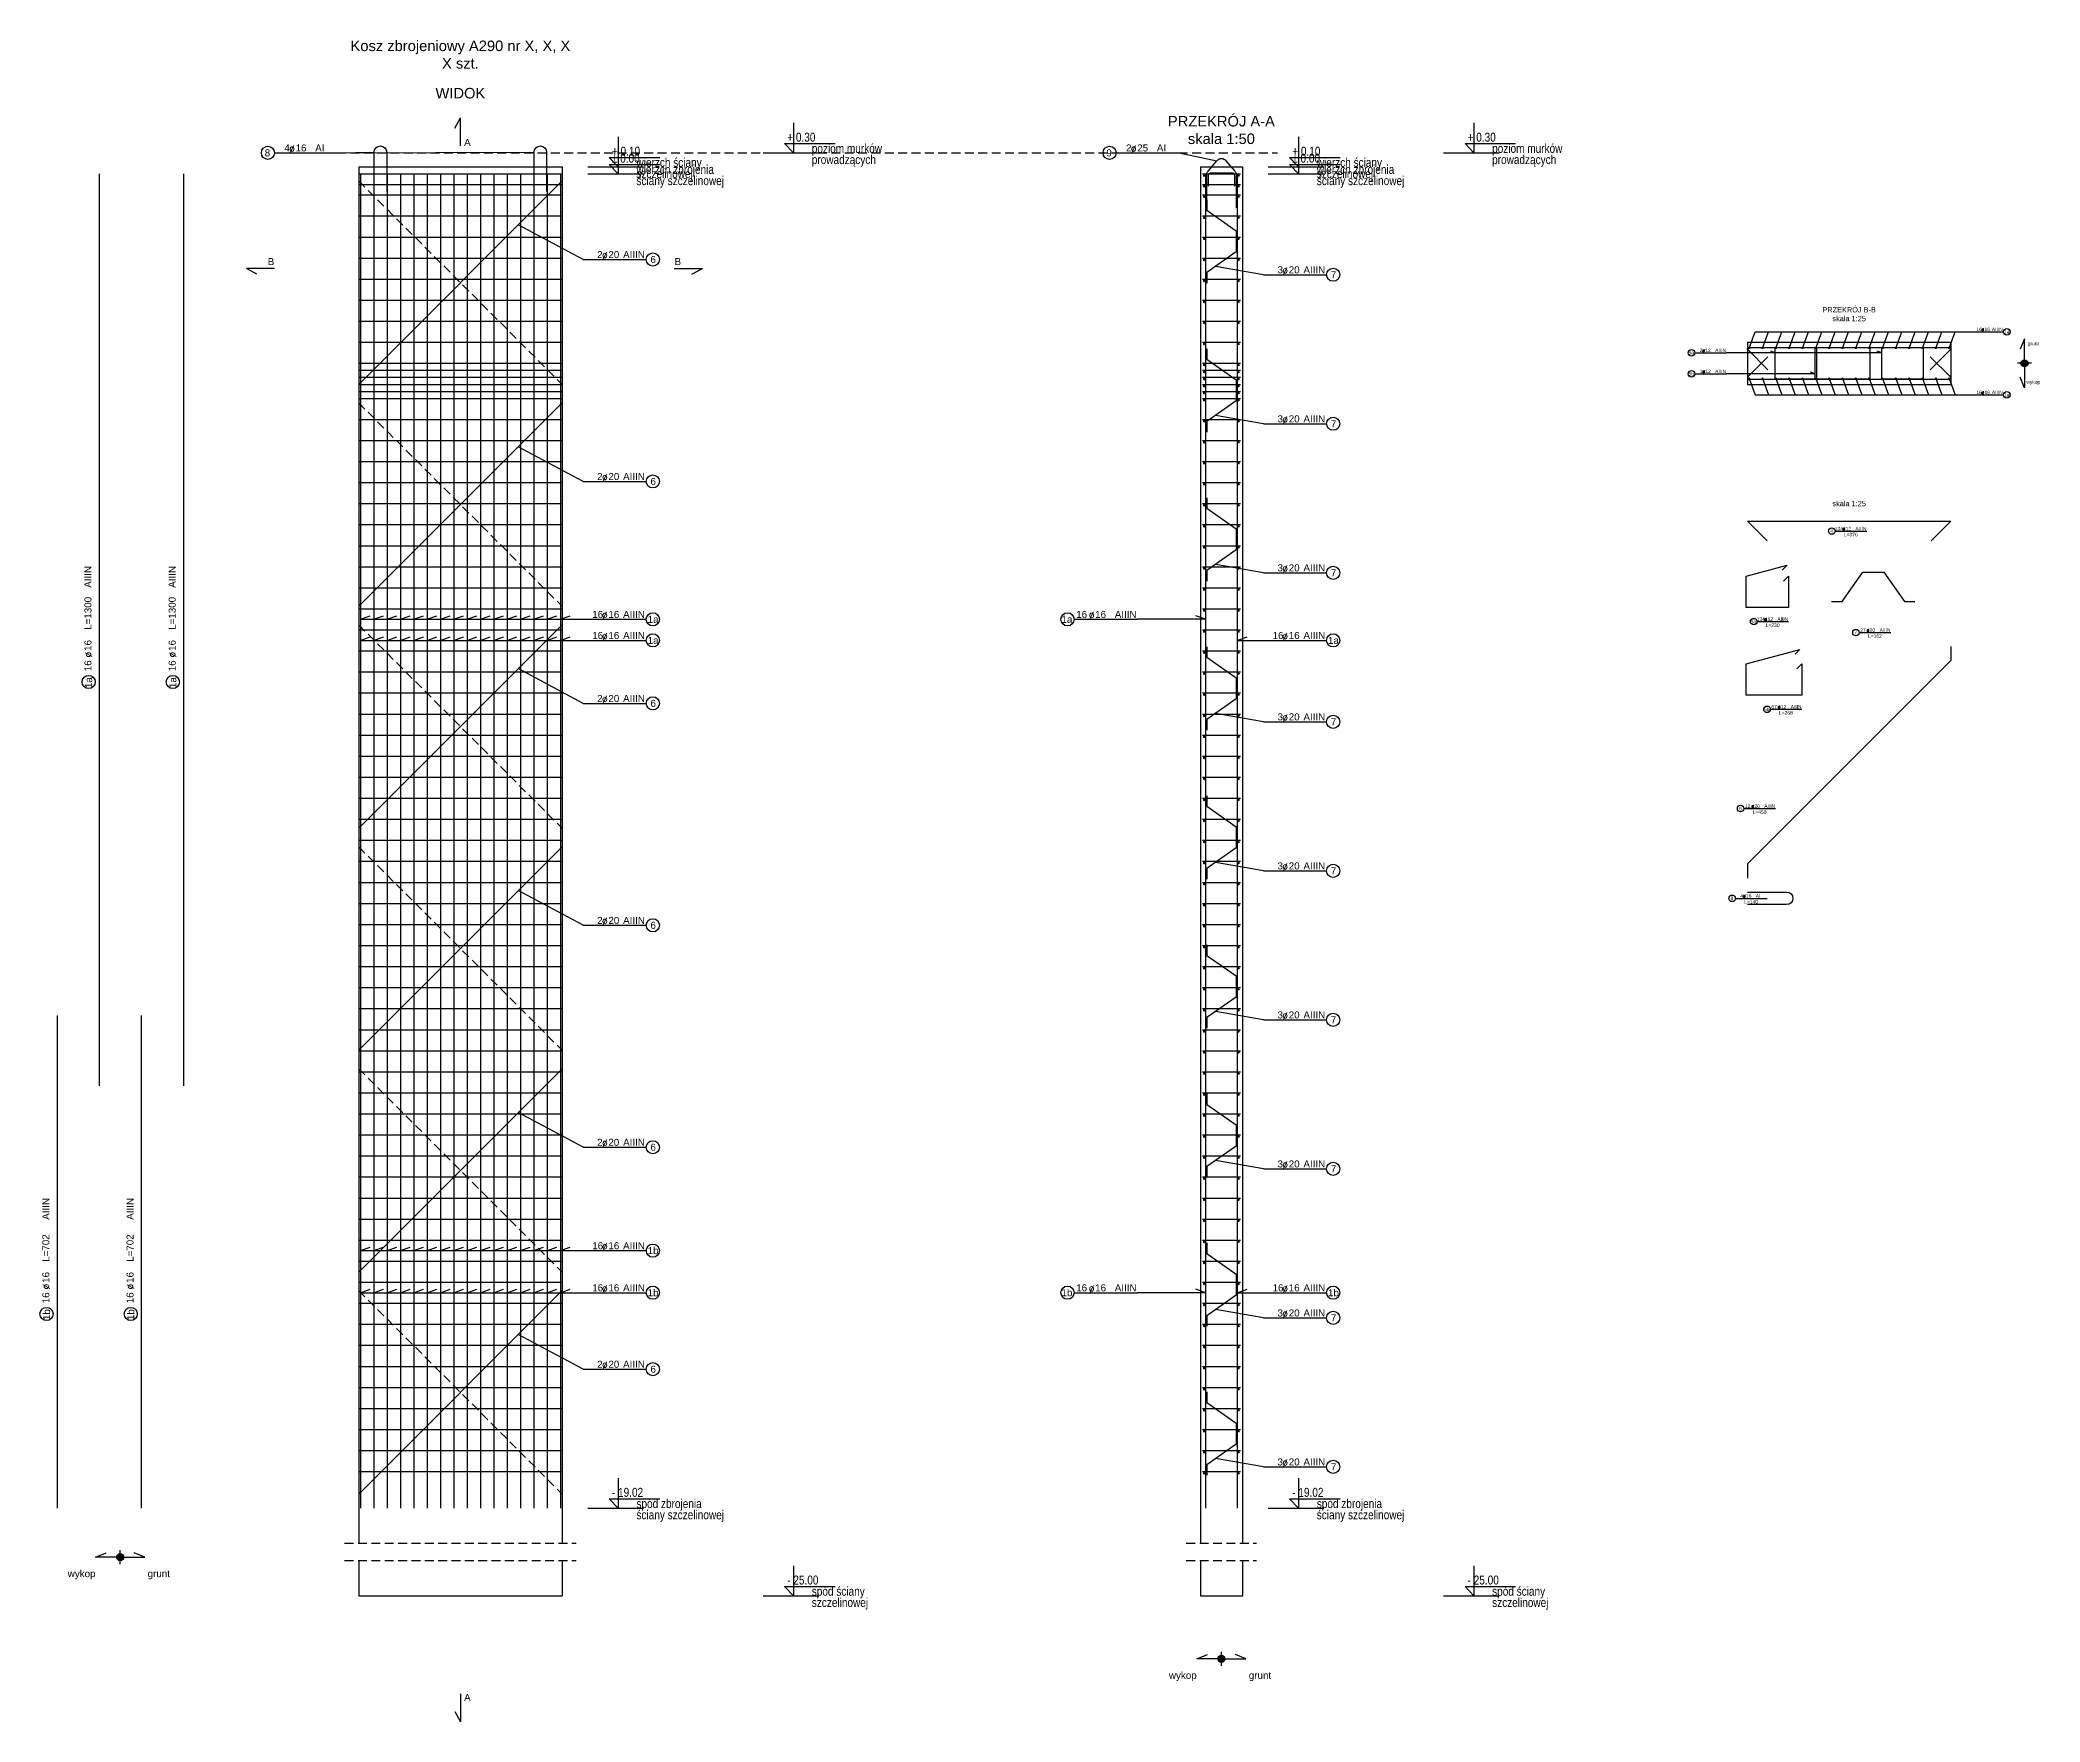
# Model space of a CAD drawing. Extents: x -5033 to 9347, y -17890 to -2362.
# Drawn here: x 2526 to 5377, y -6895 to -4497 of the extents above; entities that cross this region are included whole.
import ezdxf
from ezdxf.enums import TextEntityAlignment as Align

# ---------------------------------------------------------------- set-up
doc = ezdxf.new("R2010")
doc.units = 0
doc.header["$MEASUREMENT"] = 0
doc.linetypes.add('DASHED', pattern=[19.05, 12.7, -6.35])
for name, color, linetype in [('__SOL-KOTY_WYSOKOSCIOWE', 4, 'CONTINUOUS'), ('__SOL-OPISY', 4, 'CONTINUOUS'), ('__SOL-PRZERYWANA', 253, 'DASHED'), ('__SOL-WIDOK', 4, 'CONTINUOUS'), ('__SOL-ZBROJENIE', 3, 'CONTINUOUS')]:
    doc.layers.add(name, color=color, linetype=linetype)
doc.styles.add('ARIAL', font='arial.ttf', dxfattribs={"height": 2.5})
doc.styles.add('SIMPLEX', font='SIMPLEX.SHX', dxfattribs={"width": 0.8})
doc.styles.get("Standard").update_dxf_attribs({"font": 'arial.ttf'})

msp = doc.modelspace()

# ---------------------------------------------------------------- texts
at = {"layer": '__SOL-OPISY', "width": 2500, "attachment_point": 5}
for s, insert, char_height in [('Kosz zbrojeniowy A290 nr X, X, X\\PX szt.\\P', (3125, -4518), 15), ('\\P\\PWIDOK\\P', (3125, -4548), 15), ('\\P\\P\\PPRZEKRÓJ A-A\\Pskala 1:50\\P', (4210, -4588), 15), ('A\\P', (3135, -4643), 10), ('B\\P', (2855, -4813), 10), ('B\\P', (3435, -4813), 10), ('PRZEKRÓJ B-B\\Pskala 1:25\\P', (5105, -4888), 7.5), ('grunt\\P', (5367.5, -4930.5), 5), ('wykop\\P', (5367.5, -4985.5), 5), ('skala 1:25\\P', (5105, -5158), 7.5), ('wykop\\P', (2585, -6685), 10), ('grunt\\P', (2695, -6685), 10), ('wykop\\P', (4155, -6830), 10), ('grunt\\P', (4265, -6830), 10), ('A\\P', (3135, -6860), 10)]:
    msp.add_mtext(s, dxfattribs=dict(at, insert=insert, char_height=char_height))

# ---------------------------------------------------------------- blocks, each defined once
blk = doc.blocks.new('OPIS_PRET_BEZ_LINII')
at = {"layer": '__SOL-OPISY'}
blk.add_circle((25.7, 0), 9.36, dxfattribs=at)
at = {"layer": '__SOL-OPISY', "style": 'SIMPLEX', "width": 0.9}
blk.add_text(' %%c ', height=10, dxfattribs=at).set_placement((64.7, -4.8), align=Align.CENTER)
at = {"layer": '__SOL-OPISY', "style": 'ARIAL', "width": 0.8}
blk.add_attdef('NUMER', text='', height=10, dxfattribs=at).set_placement((25.7, 0), align=Align.MIDDLE)
blk.add_attdef('ILOSC', text='', height=10, dxfattribs=at).set_placement((56.9, -5.1), align=Align.RIGHT)
for tag, p in [('SREDNICA', (71, -5.1)), ('DLUGOSC', (95.1, -5.2)), ('STAL', (144.7, -5.2))]:
    blk.add_attdef(tag, p, '', height=10, dxfattribs=at)
blk = doc.blocks.new('OPIS_PRAWY')
at = {"layer": '__SOL-OPISY'}
blk.add_line((0, 0), (90, 0), dxfattribs=at)
blk.add_circle((99.4, 0), 9.36, dxfattribs=at)
at = {"layer": '__SOL-OPISY', "style": 'SIMPLEX', "width": 0.9}
blk.add_text(' %%c ', height=10, dxfattribs=at).set_placement((20.9, 0.5))
at = {"layer": '__SOL-OPISY', "style": 'ARIAL', "width": 0.8}
blk.add_attdef('ILOSC', text='', height=10, dxfattribs=at).set_placement((27.1, 0.1), align=Align.RIGHT)
for tag, p in [('SREDNICA', (35.4, 0.1)), ('STAL', (58.4, 0.5))]:
    blk.add_attdef(tag, p, '', height=10, dxfattribs=at)
for tag, p in [('NUMER', (99.4, 0)), ('DLUGOSC', (52.8, -6.1))]:
    blk.add_attdef(tag, text='', height=10, dxfattribs=at).set_placement(p, align=Align.MIDDLE)
blk = doc.blocks.new('OPIS_LEWY')
at = {"layer": '__SOL-OPISY'}
blk.add_line((-90, 0), (0, 0), dxfattribs=at)
blk.add_circle((-99.4, 0), 9.36, dxfattribs=at)
at = {"layer": '__SOL-OPISY', "style": 'SIMPLEX', "width": 0.9}
blk.add_text(' %%c ', height=10, dxfattribs=at).set_placement((-75, 0.5))
at = {"layer": '__SOL-OPISY', "style": 'ARIAL', "width": 0.8}
for tag, p in [('NUMER', (-99.4, 0)), ('DLUGOSC', (-58.9, -6.6))]:
    blk.add_attdef(tag, text='', height=10, dxfattribs=at).set_placement(p, align=Align.MIDDLE)
blk.add_attdef('ILOSC', text='', height=10, dxfattribs=at).set_placement((-74, 0.1), align=Align.RIGHT)
for tag, p in [('SREDNICA', (-65.8, 0.1)), ('STAL', (-42.7, 0.3))]:
    blk.add_attdef(tag, p, '', height=10, dxfattribs=at)
blk = doc.blocks.new('KOTA')
at = {"layer": '__SOL-KOTY_WYSOKOSCIOWE'}
for p, q in [((0, 33.4), (0, 0)), ((-34, 0), (28, 0)), ((0, 0), (-9.9, 10.4)), ((-9.9, 10.4), (46.5, 10.4))]:
    blk.add_line(p, q, dxfattribs=at)
at = {"layer": '__SOL-KOTY_WYSOKOSCIOWE', "style": 'ARIAL', "width": 0.8}
blk.add_attdef('RZEDNA', (500.5, 15.9), '', height=10.4, dxfattribs=at)

# ---------------------------------------------------------------- hatches: boundary and pattern name
at = {"layer": '__SOL-OPISY'}
for points in [[(5360, -4958, 1), (5350, -4958, 1)], [(2645, -6660, 1), (2635, -6660, 1)], [(4215, -6805, 1), (4205, -6805, 1)]]:
    msp.add_hatch(color=256, dxfattribs=at).paths.add_polyline_path(points)
at = {"layer": '__SOL-ZBROJENIE'}
for points in [[(4187.2, -4690.5, 1), (4184.8, -4690.5, 1)], [(4187.2, -4705.5, 1), (4184.8, -4705.5, 1)], [(4235.2, -4690.5, 1), (4232.8, -4690.5, 1)], [(4235.2, -4705.5, 1), (4232.8, -4705.5, 1)], [(4187.2, -4720.5, 1), (4184.8, -4720.5, 1)], [(4235.2, -4720.5, 1), (4232.8, -4720.5, 1)], [(4187.2, -4750.5, 1), (4184.8, -4750.5, 1)], [(4235.2, -4750.5, 1), (4232.8, -4750.5, 1)], [(4187.2, -4780.5, 1), (4184.8, -4780.5, 1)], [(4235.2, -4780.5, 1), (4232.8, -4780.5, 1)], [(4187.2, -4810.5, 1), (4184.8, -4810.5, 1)], [(4235.2, -4810.5, 1), (4232.8, -4810.5, 1)], [(4187.2, -4840.5, 1), (4184.8, -4840.5, 1)], [(4235.2, -4840.5, 1), (4232.8, -4840.5, 1)], [(4187.2, -4870.5, 1), (4184.8, -4870.5, 1)], [(4235.2, -4870.5, 1), (4232.8, -4870.5, 1)], [(4187.2, -4900.5, 1), (4184.8, -4900.5, 1)], [(4235.2, -4900.5, 1), (4232.8, -4900.5, 1)], [(4187.2, -4930.5, 1), (4184.8, -4930.5, 1)], [(4235.2, -4930.5, 1), (4232.8, -4930.5, 1)], [(4187.2, -4960.5, 1), (4184.8, -4960.5, 1)], [(4235.2, -4960.5, 1), (4232.8, -4960.5, 1)], [(4963.3, -4936.3, 1), (4961.7, -4936.3, 1)], [(4982.3, -4936.3, 1), (4980.7, -4936.3, 1)], [(5001.3, -4936.3, 1), (4999.7, -4936.3, 1)], [(5020.3, -4936.3, 1), (5018.7, -4936.3, 1)], [(5039.3, -4936.3, 1), (5037.7, -4936.3, 1)], [(5058.3, -4936.3, 1), (5056.7, -4936.3, 1)], [(5077.3, -4936.3, 1), (5075.7, -4936.3, 1)], [(5096.3, -4936.3, 1), (5094.7, -4936.3, 1)], [(5115.3, -4936.3, 1), (5113.7, -4936.3, 1)], [(5134.3, -4936.3, 1), (5132.7, -4936.3, 1)], [(5153.3, -4936.3, 1), (5151.7, -4936.3, 1)], [(5172.3, -4936.3, 1), (5170.7, -4936.3, 1)], [(5191.3, -4936.3, 1), (5189.7, -4936.3, 1)], [(5210.3, -4936.3, 1), (5208.7, -4936.3, 1)], [(5229.3, -4936.3, 1), (5227.7, -4936.3, 1)], [(5248.3, -4936.3, 1), (5246.7, -4936.3, 1)], [(4187.2, -4970.5, 1), (4184.8, -4970.5, 1)], [(4187.2, -4980.5, 1), (4184.8, -4980.5, 1)], [(4187.2, -4990.5, 1), (4184.8, -4990.5, 1)], [(4235.2, -4970.5, 1), (4232.8, -4970.5, 1)], [(4235.2, -4980.5, 1), (4232.8, -4980.5, 1)], [(4235.2, -4990.5, 1), (4232.8, -4990.5, 1)], [(4963.3, -4979.7, 1), (4961.7, -4979.7, 1)], [(4982.3, -4979.7, 1), (4980.7, -4979.7, 1)], [(5001.3, -4979.7, 1), (4999.7, -4979.7, 1)], [(5020.3, -4979.7, 1), (5018.7, -4979.7, 1)], [(5039.3, -4979.7, 1), (5037.7, -4979.7, 1)], [(5058.3, -4979.7, 1), (5056.7, -4979.7, 1)], [(5077.3, -4979.7, 1), (5075.7, -4979.7, 1)], [(5096.3, -4979.7, 1), (5094.7, -4979.7, 1)], [(5115.3, -4979.7, 1), (5113.7, -4979.7, 1)], [(5134.3, -4979.7, 1), (5132.7, -4979.7, 1)], [(5153.3, -4979.7, 1), (5151.7, -4979.7, 1)], [(5172.3, -4979.7, 1), (5170.7, -4979.7, 1)], [(5191.3, -4979.7, 1), (5189.7, -4979.7, 1)], [(5210.3, -4979.7, 1), (5208.7, -4979.7, 1)], [(5229.3, -4979.7, 1), (5227.7, -4979.7, 1)], [(5248.3, -4979.7, 1), (5246.7, -4979.7, 1)], [(4187.2, -5000.5, 1), (4184.8, -5000.5, 1)], [(4187.2, -5010.5, 1), (4184.8, -5010.5, 1)], [(4235.2, -5000.5, 1), (4232.8, -5000.5, 1)], [(4235.2, -5010.5, 1), (4232.8, -5010.5, 1)], [(4187.2, -5040.5, 1), (4184.8, -5040.5, 1)], [(4235.2, -5040.5, 1), (4232.8, -5040.5, 1)], [(4187.2, -5070.5, 1), (4184.8, -5070.5, 1)], [(4235.2, -5070.5, 1), (4232.8, -5070.5, 1)], [(4187.2, -5100.5, 1), (4184.8, -5100.5, 1)], [(4235.2, -5100.5, 1), (4232.8, -5100.5, 1)], [(4187.2, -5130.5, 1), (4184.8, -5130.5, 1)], [(4235.2, -5130.5, 1), (4232.8, -5130.5, 1)], [(4187.2, -5160.5, 1), (4184.8, -5160.5, 1)], [(4235.2, -5160.5, 1), (4232.8, -5160.5, 1)], [(4187.2, -5190.5, 1), (4184.8, -5190.5, 1)], [(4235.2, -5190.5, 1), (4232.8, -5190.5, 1)], [(4187.2, -5220.5, 1), (4184.8, -5220.5, 1)], [(4235.2, -5220.5, 1), (4232.8, -5220.5, 1)], [(4187.2, -5250.5, 1), (4184.8, -5250.5, 1)], [(4235.2, -5250.5, 1), (4232.8, -5250.5, 1)], [(4187.2, -5280.5, 1), (4184.8, -5280.5, 1)], [(4235.2, -5280.5, 1), (4232.8, -5280.5, 1)], [(4187.2, -5310.5, 1), (4184.8, -5310.5, 1)], [(4235.2, -5310.5, 1), (4232.8, -5310.5, 1)], [(4187.2, -5340.5, 1), (4184.8, -5340.5, 1)], [(4235.2, -5340.5, 1), (4232.8, -5340.5, 1)], [(4187.2, -5370.5, 1), (4184.8, -5370.5, 1)], [(4235.2, -5370.5, 1), (4232.8, -5370.5, 1)], [(4187.2, -5400.5, 1), (4184.8, -5400.5, 1)], [(4235.2, -5400.5, 1), (4232.8, -5400.5, 1)], [(4187.2, -5430.5, 1), (4184.8, -5430.5, 1)], [(4235.2, -5430.5, 1), (4232.8, -5430.5, 1)], [(4187.2, -5460.5, 1), (4184.8, -5460.5, 1)], [(4235.2, -5460.5, 1), (4232.8, -5460.5, 1)], [(4187.2, -5490.5, 1), (4184.8, -5490.5, 1)], [(4235.2, -5490.5, 1), (4232.8, -5490.5, 1)], [(4187.2, -5520.5, 1), (4184.8, -5520.5, 1)], [(4235.2, -5520.5, 1), (4232.8, -5520.5, 1)], [(4187.2, -5550.5, 1), (4184.8, -5550.5, 1)], [(4235.2, -5550.5, 1), (4232.8, -5550.5, 1)], [(4187.2, -5580.5, 1), (4184.8, -5580.5, 1)], [(4235.2, -5580.5, 1), (4232.8, -5580.5, 1)], [(4187.2, -5610.5, 1), (4184.8, -5610.5, 1)], [(4235.2, -5610.5, 1), (4232.8, -5610.5, 1)], [(4187.2, -5640.5, 1), (4184.8, -5640.5, 1)], [(4235.2, -5640.5, 1), (4232.8, -5640.5, 1)], [(4187.2, -5670.5, 1), (4184.8, -5670.5, 1)], [(4235.2, -5670.5, 1), (4232.8, -5670.5, 1)], [(4187.2, -5700.5, 1), (4184.8, -5700.5, 1)], [(4235.2, -5700.5, 1), (4232.8, -5700.5, 1)], [(4187.2, -5730.5, 1), (4184.8, -5730.5, 1)], [(4235.2, -5730.5, 1), (4232.8, -5730.5, 1)], [(4187.2, -5760.5, 1), (4184.8, -5760.5, 1)], [(4235.2, -5760.5, 1), (4232.8, -5760.5, 1)], [(4187.2, -5790.5, 1), (4184.8, -5790.5, 1)], [(4235.2, -5790.5, 1), (4232.8, -5790.5, 1)], [(4187.2, -5820.5, 1), (4184.8, -5820.5, 1)], [(4235.2, -5820.5, 1), (4232.8, -5820.5, 1)], [(4187.2, -5850.5, 1), (4184.8, -5850.5, 1)], [(4235.2, -5850.5, 1), (4232.8, -5850.5, 1)], [(4187.2, -5880.5, 1), (4184.8, -5880.5, 1)], [(4235.2, -5880.5, 1), (4232.8, -5880.5, 1)], [(4187.2, -5910.5, 1), (4184.8, -5910.5, 1)], [(4235.2, -5910.5, 1), (4232.8, -5910.5, 1)], [(4187.2, -5940.5, 1), (4184.8, -5940.5, 1)], [(4235.2, -5940.5, 1), (4232.8, -5940.5, 1)], [(4187.2, -5970.5, 1), (4184.8, -5970.5, 1)], [(4235.2, -5970.5, 1), (4232.8, -5970.5, 1)], [(4187.2, -6000.5, 1), (4184.8, -6000.5, 1)], [(4235.2, -6000.5, 1), (4232.8, -6000.5, 1)], [(4187.2, -6030.5, 1), (4184.8, -6030.5, 1)], [(4235.2, -6030.5, 1), (4232.8, -6030.5, 1)], [(4187.2, -6060.5, 1), (4184.8, -6060.5, 1)], [(4235.2, -6060.5, 1), (4232.8, -6060.5, 1)], [(4187.2, -6090.5, 1), (4184.8, -6090.5, 1)], [(4235.2, -6090.5, 1), (4232.8, -6090.5, 1)], [(4187.2, -6120.5, 1), (4184.8, -6120.5, 1)], [(4235.2, -6120.5, 1), (4232.8, -6120.5, 1)], [(4187.2, -6150.5, 1), (4184.8, -6150.5, 1)], [(4235.2, -6150.5, 1), (4232.8, -6150.5, 1)], [(4187.2, -6180.5, 1), (4184.8, -6180.5, 1)], [(4235.2, -6180.5, 1), (4232.8, -6180.5, 1)], [(4187.2, -6210.5, 1), (4184.8, -6210.5, 1)], [(4235.2, -6210.5, 1), (4232.8, -6210.5, 1)], [(4187.2, -6240.5, 1), (4184.8, -6240.5, 1)], [(4235.2, -6240.5, 1), (4232.8, -6240.5, 1)], [(4187.2, -6270.5, 1), (4184.8, -6270.5, 1)], [(4235.2, -6270.5, 1), (4232.8, -6270.5, 1)], [(4187.2, -6300.5, 1), (4184.8, -6300.5, 1)], [(4235.2, -6300.5, 1), (4232.8, -6300.5, 1)], [(4187.2, -6330.5, 1), (4184.8, -6330.5, 1)], [(4235.2, -6330.5, 1), (4232.8, -6330.5, 1)], [(4187.2, -6360.5, 1), (4184.8, -6360.5, 1)], [(4235.2, -6360.5, 1), (4232.8, -6360.5, 1)], [(4187.2, -6390.5, 1), (4184.8, -6390.5, 1)], [(4235.2, -6390.5, 1), (4232.8, -6390.5, 1)], [(4187.2, -6420.5, 1), (4184.8, -6420.5, 1)], [(4235.2, -6420.5, 1), (4232.8, -6420.5, 1)], [(4187.2, -6450.5, 1), (4184.8, -6450.5, 1)], [(4235.2, -6450.5, 1), (4232.8, -6450.5, 1)], [(4187.2, -6480.5, 1), (4184.8, -6480.5, 1)], [(4235.2, -6480.5, 1), (4232.8, -6480.5, 1)], [(4187.2, -6510.5, 1), (4184.8, -6510.5, 1)], [(4235.2, -6510.5, 1), (4232.8, -6510.5, 1)], [(4187.2, -6540.5, 1), (4184.8, -6540.5, 1)], [(4235.2, -6540.5, 1), (4232.8, -6540.5, 1)]]:
    msp.add_hatch(color=256, dxfattribs=at).paths.add_polyline_path(points)

# ---------------------------------------------------------------- linework, layer by layer
at = {"layer": '__SOL-OPISY'}
for p, q in [((3117, -4623), (3125, -4608)), ((3125, -4648), (3125, -4608)), ((2950, -4658), (3002, -4657)), ((2950, -4658), (3230, -4657)), ((4150, -4658), (4203.5, -4669.22)), ((3300, -4810), (3207.5, -4760.5)), ((2860, -4823), (2820, -4823)), ((2835, -4831), (2820, -4823)), ((3430, -4823), (3470, -4823)), ((3455, -4831), (3470, -4823)), ((4270, -4831.75), (4201.52, -4819.87)), ((4962.5, -4936.3), (4970.98, -4913)), ((4970.98, -4913), (5280, -4913)), ((4981.5, -4936.3), (4989.98, -4913)), ((5000.5, -4936.3), (5008.98, -4913)), ((5019.5, -4936.3), (5027.98, -4913)), ((5038.5, -4936.3), (5046.98, -4913)), ((5057.5, -4936.3), (5065.98, -4913)), ((5076.5, -4936.3), (5084.98, -4913)), ((5095.5, -4936.3), (5103.98, -4913)), ((5114.5, -4936.3), (5122.98, -4913)), ((5133.5, -4936.3), (5141.98, -4913)), ((5152.5, -4936.3), (5160.98, -4913)), ((5171.5, -4936.3), (5179.98, -4913)), ((5190.5, -4936.3), (5198.98, -4913)), ((5209.5, -4936.3), (5217.98, -4913)), ((5228.5, -4936.3), (5236.98, -4913)), ((5247.5, -4936.3), (5255.98, -4913)), ((5355, -4923), (5349, -4938)), ((5355, -4958), (5355, -4923)), ((5151.7, -4943), (4930, -4943)), ((4999.7, -4943), (4993.12, -4940.61)), ((5151.7, -4943), (5145.12, -4940.61)), ((5365, -4958), (5345, -4958)), ((5355, -4958), (5355, -4993)), ((5056.7, -4973), (4930, -4973)), ((4962.5, -4979.7), (4970.98, -5003)), ((4981.5, -4979.7), (4989.98, -5003)), ((5000.5, -4979.7), (5008.98, -5003)), ((5019.5, -4979.7), (5027.98, -5003)), ((5038.5, -4979.7), (5046.98, -5003)), ((5056.7, -4973), (5050.12, -4970.61)), ((5057.5, -4979.7), (5065.98, -5003)), ((5076.5, -4979.7), (5084.98, -5003)), ((5095.5, -4979.7), (5103.98, -5003)), ((5114.5, -4979.7), (5122.98, -5003)), ((5133.5, -4979.7), (5141.98, -5003)), ((5152.5, -4979.7), (5160.98, -5003)), ((5171.5, -4979.7), (5179.98, -5003)), ((5190.5, -4979.7), (5198.98, -5003)), ((5209.5, -4979.7), (5217.98, -5003)), ((5228.5, -4979.7), (5236.98, -5003)), ((5247.5, -4979.7), (5255.98, -5003)), ((5355, -4993), (5349, -4978)), ((4970.98, -5003), (5280, -5003)), ((4270, -5044.19), (4201.52, -5032.31)), ((3300, -5126.4), (3207.5, -5076.9)), ((4270, -5256.64), (4201.52, -5244.76)), ((2982.5, -5323), (2996.6, -5317.87)), ((2982.5, -5323), (3300, -5323)), ((3001.5, -5323), (3015.6, -5317.87)), ((3020.5, -5323), (3034.6, -5317.87)), ((3039.5, -5323), (3053.6, -5317.87)), ((3058.5, -5323), (3072.6, -5317.87)), ((3077.5, -5323), (3091.6, -5317.87)), ((3096.5, -5323), (3110.6, -5317.87)), ((3115.5, -5323), (3129.6, -5317.87)), ((3134.5, -5323), (3148.6, -5317.87)), ((3153.5, -5323), (3167.6, -5317.87)), ((3172.5, -5323), (3186.6, -5317.87)), ((3191.5, -5323), (3205.6, -5317.87)), ((3210.5, -5323), (3224.6, -5317.87)), ((3229.5, -5323), (3243.6, -5317.87)), ((3248.5, -5323), (3262.6, -5317.87)), ((3267.5, -5323), (3281.6, -5317.87)), ((4187.5, -5323), (4090, -5323)), ((4187.5, -5323), (4173.4, -5317.87)), ((2982.5, -5353), (2996.6, -5347.87)), ((2982.5, -5353), (3300, -5353)), ((3001.5, -5353), (3015.6, -5347.87)), ((3020.5, -5353), (3034.6, -5347.87)), ((3039.5, -5353), (3053.6, -5347.87)), ((3058.5, -5353), (3072.6, -5347.87)), ((3077.5, -5353), (3091.6, -5347.87)), ((3096.5, -5353), (3110.6, -5347.87)), ((3115.5, -5353), (3129.6, -5347.87)), ((3134.5, -5353), (3148.6, -5347.87)), ((3153.5, -5353), (3167.6, -5347.87)), ((3172.5, -5353), (3186.6, -5347.87)), ((3191.5, -5353), (3205.6, -5347.87)), ((3210.5, -5353), (3224.6, -5347.87)), ((3229.5, -5353), (3243.6, -5347.87)), ((3248.5, -5353), (3262.6, -5347.87)), ((3267.5, -5353), (3281.6, -5347.87)), ((4232.5, -5353), (4246.6, -5347.87)), ((4232.5, -5353), (4270, -5353)), ((3300, -5442.8), (3207.5, -5393.3)), ((4270, -5469.08), (4201.52, -5457.2)), ((4270, -5681.53), (4201.52, -5669.64)), ((3300, -5759.2), (3207.5, -5709.7)), ((4270, -5893.97), (4201.52, -5882.09)), ((3300, -6075.6), (3207.5, -6026.1)), ((4270, -6106.42), (4201.52, -6094.53)), ((2982.5, -6223), (2996.6, -6217.87)), ((2982.5, -6223), (3300, -6223)), ((3001.5, -6223), (3015.6, -6217.87)), ((3020.5, -6223), (3034.6, -6217.87)), ((3039.5, -6223), (3053.6, -6217.87)), ((3058.5, -6223), (3072.6, -6217.87)), ((3077.5, -6223), (3091.6, -6217.87)), ((3096.5, -6223), (3110.6, -6217.87)), ((3115.5, -6223), (3129.6, -6217.87)), ((3134.5, -6223), (3148.6, -6217.87)), ((3153.5, -6223), (3167.6, -6217.87)), ((3172.5, -6223), (3186.6, -6217.87)), ((3191.5, -6223), (3205.6, -6217.87)), ((3210.5, -6223), (3224.6, -6217.87)), ((3229.5, -6223), (3243.6, -6217.87)), ((3248.5, -6223), (3262.6, -6217.87)), ((3267.5, -6223), (3281.6, -6217.87)), ((2982.5, -6283), (2996.6, -6277.87)), ((2982.5, -6283), (3300, -6283)), ((3001.5, -6283), (3015.6, -6277.87)), ((3020.5, -6283), (3034.6, -6277.87)), ((3039.5, -6283), (3053.6, -6277.87)), ((3058.5, -6283), (3072.6, -6277.87)), ((3077.5, -6283), (3091.6, -6277.87)), ((3096.5, -6283), (3110.6, -6277.87)), ((3115.5, -6283), (3129.6, -6277.87)), ((3134.5, -6283), (3148.6, -6277.87)), ((3153.5, -6283), (3167.6, -6277.87)), ((3172.5, -6283), (3186.6, -6277.87)), ((3191.5, -6283), (3205.6, -6277.87)), ((3210.5, -6283), (3224.6, -6277.87)), ((3229.5, -6283), (3243.6, -6277.87)), ((3248.5, -6283), (3262.6, -6277.87)), ((3267.5, -6283), (3281.6, -6277.87)), ((4187.5, -6283), (4090, -6283)), ((4187.5, -6283), (4173.4, -6277.87)), ((4232.5, -6283), (4246.6, -6277.87)), ((4232.5, -6283), (4270, -6283)), ((4270, -6318.86), (4201.52, -6306.98)), ((3300, -6392), (3207.5, -6342.5)), ((4270, -6531.3), (4201.52, -6519.42)), ((2605, -6660), (2620, -6654)), ((2640, -6660), (2605, -6660)), ((2640, -6670), (2640, -6650)), ((2640, -6660), (2675, -6660)), ((2675, -6660), (2660, -6654)), ((4175, -6805), (4190, -6799)), ((4210, -6805), (4175, -6805)), ((4210, -6815), (4210, -6795)), ((4210, -6805), (4245, -6805)), ((4245, -6805), (4230, -6799)), ((3125, -6855), (3125, -6895)), ((3117, -6880), (3125, -6895))]:
    msp.add_line(p, q, dxfattribs=at)
for centre in [(5355, -4958), (2640, -6660), (4210, -6805)]:
    msp.add_circle(centre, 5, dxfattribs=at)
at = {"layer": '__SOL-PRZERYWANA'}
for p, q in [((2930, -4658), (4290, -4658)), ((2960, -6640), (3290, -6640)), ((4160, -6640), (4260, -6640)), ((2960, -6665), (3290, -6665)), ((4160, -6665), (4260, -6665))]:
    msp.add_line(p, q, dxfattribs=at)
for points in [[(2980, -4678), (2980, -4698), (3270, -4988), (3270, -5008)], [(2980, -4994.4), (2980, -5014.4), (3270, -5304.4), (3270, -5324.4)], [(2980, -5310.8), (2980, -5330.8), (3270, -5620.8), (3270, -5640.8)], [(2980, -5627.2), (2980, -5647.2), (3270, -5937.2), (3270, -5957.2)], [(2980, -5943.6), (2980, -5963.6), (3270, -6253.6), (3270, -6273.6)], [(2980, -6260), (2980, -6280), (3270, -6570), (3270, -6590)]]:
    msp.add_lwpolyline(points, dxfattribs=at)
at = {"layer": '__SOL-WIDOK'}
for p, q in [((2980, -4678), (2980, -6640)), ((2980, -4678), (3270, -4678)), ((3270, -4678), (3270, -6640)), ((4180, -4678), (4180, -6640)), ((4180, -4678), (4240, -4678)), ((4240, -4678), (4240, -6640)), ((4960, -4928), (4960, -4988)), ((4960, -4928), (5250, -4928)), ((5250, -4928), (5250, -4988)), ((4960, -4988), (5250, -4988)), ((2980, -6665), (2980, -6715)), ((3270, -6665), (3270, -6715)), ((4180, -6665), (4180, -6715)), ((4240, -6665), (4240, -6715)), ((2980, -6715), (3270, -6715)), ((4180, -6715), (4240, -6715))]:
    msp.add_line(p, q, dxfattribs=at)
at = {"layer": '__SOL-ZBROJENIE'}
for p, q in [((2610, -4688), (2610, -5988)), ((2730, -4688), (2730, -5988)), ((2980, -4688), (3270, -4688)), ((2980, -4703), (3270, -4703)), ((2982.5, -4688), (2982.5, -6590)), ((3001.5, -4688), (3001.5, -6590)), ((3020.5, -4688), (3020.5, -6590)), ((3039.5, -4688), (3039.5, -6590)), ((3058.5, -4688), (3058.5, -6590)), ((3077.5, -4688), (3077.5, -6590)), ((3096.5, -4688), (3096.5, -6590)), ((3115.5, -4688), (3115.5, -6590)), ((3134.5, -4688), (3134.5, -6590)), ((3153.5, -4688), (3153.5, -6590)), ((3172.5, -4688), (3172.5, -6590)), ((3191.5, -4688), (3191.5, -6590)), ((3210.5, -4688), (3210.5, -6590)), ((3229.5, -4688), (3229.5, -6590)), ((3248.5, -4688), (3248.5, -6590)), ((3267.5, -4688), (3267.5, -6590)), ((4183, -4688), (4237, -4688)), ((4183, -4703), (4237, -4703)), ((4187.5, -4688), (4187.5, -6590)), ((4232.5, -4688), (4232.5, -6590)), ((2980, -4718), (3270, -4718)), ((4183, -4718), (4237, -4718)), ((2980, -4748), (3270, -4748)), ((4183, -4748), (4237, -4748)), ((2980, -4778), (3270, -4778)), ((4183, -4778), (4237, -4778)), ((2980, -4808), (3270, -4808)), ((4183, -4808), (4237, -4808)), ((2980, -4838), (3270, -4838)), ((4183, -4838), (4237, -4838)), ((2980, -4868), (3270, -4868)), ((4183, -4868), (4237, -4868)), ((2980, -4898), (3270, -4898)), ((4183, -4898), (4237, -4898)), ((2980, -4928), (3270, -4928)), ((4183, -4928), (4237, -4928)), ((2980, -4958), (3270, -4958)), ((4183, -4958), (4237, -4958)), ((2980, -4968), (3270, -4968)), ((2980, -4978), (3270, -4978)), ((2980, -4988), (3270, -4988)), ((4183, -4968), (4237, -4968)), ((4183, -4978), (4237, -4978)), ((4183, -4988), (4237, -4988)), ((2980, -4998), (3270, -4998)), ((2980, -5008), (3270, -5008)), ((4183, -4998), (4237, -4998)), ((4183, -5008), (4237, -5008)), ((2980, -5038), (3270, -5038)), ((4183, -5038), (4237, -5038)), ((2980, -5068), (3270, -5068)), ((4183, -5068), (4237, -5068)), ((2980, -5098), (3270, -5098)), ((4183, -5098), (4237, -5098)), ((2980, -5128), (3270, -5128)), ((4183, -5128), (4237, -5128)), ((2980, -5158), (3270, -5158)), ((4183, -5158), (4237, -5158)), ((2980, -5188), (3270, -5188)), ((4183, -5188), (4237, -5188)), ((2980, -5218), (3270, -5218)), ((4183, -5218), (4237, -5218)), ((2980, -5248), (3270, -5248)), ((4183, -5248), (4237, -5248)), ((2980, -5278), (3270, -5278)), ((4183, -5278), (4237, -5278)), ((2980, -5308), (3270, -5308)), ((4183, -5308), (4237, -5308)), ((2980, -5338), (3270, -5338)), ((4183, -5338), (4237, -5338)), ((2980, -5368), (3270, -5368)), ((4183, -5368), (4237, -5368)), ((2980, -5398), (3270, -5398)), ((4183, -5398), (4237, -5398)), ((2980, -5428), (3270, -5428)), ((4183, -5428), (4237, -5428)), ((2980, -5458), (3270, -5458)), ((4183, -5458), (4237, -5458)), ((2980, -5488), (3270, -5488)), ((4183, -5488), (4237, -5488)), ((2980, -5518), (3270, -5518)), ((4183, -5518), (4237, -5518)), ((2980, -5548), (3270, -5548)), ((4183, -5548), (4237, -5548)), ((2980, -5578), (3270, -5578)), ((4183, -5578), (4237, -5578)), ((2980, -5608), (3270, -5608)), ((4183, -5608), (4237, -5608)), ((2980, -5638), (3270, -5638)), ((4183, -5638), (4237, -5638)), ((2980, -5668), (3270, -5668)), ((4183, -5668), (4237, -5668)), ((2980, -5698), (3270, -5698)), ((4183, -5698), (4237, -5698)), ((2980, -5728), (3270, -5728)), ((4183, -5728), (4237, -5728)), ((2980, -5758), (3270, -5758)), ((4183, -5758), (4237, -5758)), ((2980, -5788), (3270, -5788)), ((4183, -5788), (4237, -5788)), ((2980, -5818), (3270, -5818)), ((4183, -5818), (4237, -5818)), ((2980, -5848), (3270, -5848)), ((4183, -5848), (4237, -5848)), ((2550, -5888), (2550, -6590)), ((2670, -5888), (2670, -6590)), ((2980, -5878), (3270, -5878)), ((4183, -5878), (4237, -5878)), ((2980, -5908), (3270, -5908)), ((4183, -5908), (4237, -5908)), ((2980, -5938), (3270, -5938)), ((4183, -5938), (4237, -5938)), ((2980, -5968), (3270, -5968)), ((4183, -5968), (4237, -5968)), ((2980, -5998), (3270, -5998)), ((4183, -5998), (4237, -5998)), ((2980, -6028), (3270, -6028)), ((4183, -6028), (4237, -6028)), ((2980, -6058), (3270, -6058)), ((4183, -6058), (4237, -6058)), ((2980, -6088), (3270, -6088)), ((4183, -6088), (4237, -6088)), ((2980, -6118), (3270, -6118)), ((4183, -6118), (4237, -6118)), ((2980, -6148), (3270, -6148)), ((4183, -6148), (4237, -6148)), ((2980, -6178), (3270, -6178)), ((4183, -6178), (4237, -6178)), ((2980, -6208), (3270, -6208)), ((4183, -6208), (4237, -6208)), ((2980, -6238), (3270, -6238)), ((4183, -6238), (4237, -6238)), ((2980, -6268), (3270, -6268)), ((4183, -6268), (4237, -6268)), ((2980, -6298), (3270, -6298)), ((4183, -6298), (4237, -6298)), ((2980, -6328), (3270, -6328)), ((4183, -6328), (4237, -6328)), ((2980, -6358), (3270, -6358)), ((4183, -6358), (4237, -6358)), ((2980, -6388), (3270, -6388)), ((4183, -6388), (4237, -6388)), ((2980, -6418), (3270, -6418)), ((4183, -6418), (4237, -6418)), ((2980, -6448), (3270, -6448)), ((4183, -6448), (4237, -6448)), ((2980, -6478), (3270, -6478)), ((4183, -6478), (4237, -6478)), ((2980, -6508), (3270, -6508)), ((4183, -6508), (4237, -6508)), ((2980, -6538), (3270, -6538)), ((4183, -6538), (4237, -6538))]:
    msp.add_line(p, q, dxfattribs=at)
for points in [[(3002, -4712.86), (3002, -4657, -1), (3020, -4657), (3020, -4712.86)], [(3230, -4712.86), (3230, -4657, -1), (3248, -4657), (3248, -4712.86)], [(4189, -4736.5), (4189, -4688, -0.22), (4191, -4684.12), (4203.5, -4669.22, -0.5), (4216.5, -4669.22), (4229, -4684.12, -0.22), (4231, -4688), (4231, -4736.5)], [(4191.5, -4705.5), (4191.5, -4690.5, -0.48), (4195.5, -4686.5), (4224.5, -4686.5, -0.48), (4228.5, -4690.5), (4228.5, -4705.5)], [(4989.28, -4967.28), (4961, -4939, -0.7), (4961.5, -4935.5), (5248.5, -4935.5, -0.7), (5249, -4939), (5220.72, -4967.28)], [(4989.28, -4967.28), (4961, -4939, -0.7), (4961.5, -4935.5), (5248.5, -4935.5, -0.7), (5249, -4939), (5220.72, -4967.28)], [(4989.28, -4948.72), (4961, -4977, 0.7), (4961.5, -4980.5), (5248.5, -4980.5, 0.7), (5249, -4977), (5220.72, -4948.72)], [(4989.28, -4948.72), (4961, -4977, 0.7), (4961.5, -4980.5), (5248.5, -4980.5, 0.7), (5249, -4977), (5220.72, -4948.72)], [(4960, -5711.78), (5015.86, -5711.78, -1), (5015.86, -5729.78), (4960, -5729.78)]]:
    msp.add_lwpolyline(points, format="xyb", dxfattribs=at)
for points in [[(3270, -4678), (3270, -4698), (2980, -4988), (2980, -5008)], [(4189, -4724.81), (4189, -4739.81), (4231, -4769.22), (4231, -4799.22), (4189, -4828.63), (4189, -4843.63)], [(4189, -4937.26), (4189, -4952.26), (4231, -4981.67), (4231, -5011.67), (4189, -5041.08), (4189, -5056.08)], [(3270, -4994.4), (3270, -5014.4), (2980, -5304.4), (2980, -5324.4)], [(4189, -5149.7), (4189, -5164.7), (4231, -5194.11), (4231, -5224.11), (4189, -5253.52), (4189, -5268.52)], [(4988.28, -5211.28), (4960, -5183), (5250, -5183), (5221.72, -5211.28)], [(5011.53, -5268.36), (5018.6, -5261.28), (5018.6, -5306.28), (4958.4, -5306.28), (4958.4, -5261.28), (5016.55, -5245.7), (5009.48, -5252.77)], [(5080, -5297.78), (5095, -5297.78), (5124.41, -5255.78), (5154.41, -5255.78), (5183.82, -5297.78), (5198.82, -5297.78)], [(3270, -5310.8), (3270, -5330.8), (2980, -5620.8), (2980, -5640.8)], [(4189, -5362.15), (4189, -5377.15), (4231, -5406.56), (4231, -5436.56), (4189, -5465.96), (4189, -5480.96)], [(5030.53, -5393.36), (5037.6, -5386.28), (5037.6, -5431.28), (4958.4, -5431.28), (4958.4, -5386.28), (5034.9, -5365.79), (5027.83, -5372.86)], [(5250, -5361.78), (5250, -5381.78), (4960, -5671.78), (4960, -5691.78)], [(4189, -5574.59), (4189, -5589.59), (4231, -5619), (4231, -5649), (4189, -5678.41), (4189, -5693.41)], [(3270, -5627.2), (3270, -5647.2), (2980, -5937.2), (2980, -5957.2)], [(4189, -5787.04), (4189, -5802.04), (4231, -5831.44), (4231, -5861.44), (4189, -5890.85), (4189, -5905.85)], [(3270, -5943.6), (3270, -5963.6), (2980, -6253.6), (2980, -6273.6)], [(4189, -5999.48), (4189, -6014.48), (4231, -6043.89), (4231, -6073.89), (4189, -6103.3), (4189, -6118.3)], [(4189, -6211.92), (4189, -6226.92), (4231, -6256.33), (4231, -6286.33), (4189, -6315.74), (4189, -6330.74)], [(3270, -6260), (3270, -6280), (2980, -6570), (2980, -6590)], [(4189, -6424.37), (4189, -6439.37), (4231, -6468.78), (4231, -6498.78), (4189, -6528.19), (4189, -6543.19)]]:
    msp.add_lwpolyline(points, dxfattribs=at)
for points in [[(5000.2, -4935.5), (5057.8, -4935.5, -0.414214), (5058.3, -4936), (5058.3, -4980, -0.414214), (5057.8, -4980.5), (5000.2, -4980.5, -0.414214), (4999.7, -4980), (4999.7, -4936, -0.414214)], [(5057.2, -4935.5), (5133.8, -4935.5, -0.414214), (5134.3, -4936), (5134.3, -4980, -0.414214), (5133.8, -4980.5), (5057.2, -4980.5, -0.414214), (5056.7, -4980), (5056.7, -4936, -0.414214)], [(5152.2, -4935.5), (5209.8, -4935.5, -0.414214), (5210.3, -4936), (5210.3, -4980, -0.414214), (5209.8, -4980.5), (5152.2, -4980.5, -0.414214), (5151.7, -4980), (5151.7, -4936, -0.414214)]]:
    msp.add_lwpolyline(points, format="xyb", close=True, dxfattribs=at)
for centre, radius in [((4186, -4690.5), 1.2), ((4186, -4705.5), 1.2), ((4234, -4690.5), 1.2), ((4234, -4705.5), 1.2), ((4186, -4720.5), 1.2), ((4234, -4720.5), 1.2), ((4186, -4750.5), 1.2), ((4234, -4750.5), 1.2), ((4186, -4780.5), 1.2), ((4234, -4780.5), 1.2), ((4186, -4810.5), 1.2), ((4234, -4810.5), 1.2), ((4186, -4840.5), 1.2), ((4234, -4840.5), 1.2), ((4186, -4870.5), 1.2), ((4234, -4870.5), 1.2), ((4186, -4900.5), 1.2), ((4234, -4900.5), 1.2), ((4186, -4930.5), 1.2), ((4234, -4930.5), 1.2), ((4186, -4960.5), 1.2), ((4234, -4960.5), 1.2), ((4962.5, -4936.3), 0.8), ((4981.5, -4936.3), 0.8), ((5000.5, -4936.3), 0.8), ((5019.5, -4936.3), 0.8), ((5038.5, -4936.3), 0.8), ((5057.5, -4936.3), 0.8), ((5076.5, -4936.3), 0.8), ((5095.5, -4936.3), 0.8), ((5114.5, -4936.3), 0.8), ((5133.5, -4936.3), 0.8), ((5152.5, -4936.3), 0.8), ((5171.5, -4936.3), 0.8), ((5190.5, -4936.3), 0.8), ((5209.5, -4936.3), 0.8), ((5228.5, -4936.3), 0.8), ((5247.5, -4936.3), 0.8), ((4186, -4970.5), 1.2), ((4186, -4980.5), 1.2), ((4186, -4990.5), 1.2), ((4234, -4970.5), 1.2), ((4234, -4980.5), 1.2), ((4234, -4990.5), 1.2), ((4962.5, -4979.7), 0.8), ((4981.5, -4979.7), 0.8), ((5000.5, -4979.7), 0.8), ((5019.5, -4979.7), 0.8), ((5038.5, -4979.7), 0.8), ((5057.5, -4979.7), 0.8), ((5076.5, -4979.7), 0.8), ((5095.5, -4979.7), 0.8), ((5114.5, -4979.7), 0.8), ((5133.5, -4979.7), 0.8), ((5152.5, -4979.7), 0.8), ((5171.5, -4979.7), 0.8), ((5190.5, -4979.7), 0.8), ((5209.5, -4979.7), 0.8), ((5228.5, -4979.7), 0.8), ((5247.5, -4979.7), 0.8), ((4186, -5000.5), 1.2), ((4186, -5010.5), 1.2), ((4234, -5000.5), 1.2), ((4234, -5010.5), 1.2), ((4186, -5040.5), 1.2), ((4234, -5040.5), 1.2), ((4186, -5070.5), 1.2), ((4234, -5070.5), 1.2), ((4186, -5100.5), 1.2), ((4234, -5100.5), 1.2), ((4186, -5130.5), 1.2), ((4234, -5130.5), 1.2), ((4186, -5160.5), 1.2), ((4234, -5160.5), 1.2), ((4186, -5190.5), 1.2), ((4234, -5190.5), 1.2), ((4186, -5220.5), 1.2), ((4234, -5220.5), 1.2), ((4186, -5250.5), 1.2), ((4234, -5250.5), 1.2), ((4186, -5280.5), 1.2), ((4234, -5280.5), 1.2), ((4186, -5310.5), 1.2), ((4234, -5310.5), 1.2), ((4186, -5340.5), 1.2), ((4234, -5340.5), 1.2), ((4186, -5370.5), 1.2), ((4234, -5370.5), 1.2), ((4186, -5400.5), 1.2), ((4234, -5400.5), 1.2), ((4186, -5430.5), 1.2), ((4234, -5430.5), 1.2), ((4186, -5460.5), 1.2), ((4234, -5460.5), 1.2), ((4186, -5490.5), 1.2), ((4234, -5490.5), 1.2), ((4186, -5520.5), 1.2), ((4234, -5520.5), 1.2), ((4186, -5550.5), 1.2), ((4234, -5550.5), 1.2), ((4186, -5580.5), 1.2), ((4234, -5580.5), 1.2), ((4186, -5610.5), 1.2), ((4234, -5610.5), 1.2), ((4186, -5640.5), 1.2), ((4234, -5640.5), 1.2), ((4186, -5670.5), 1.2), ((4234, -5670.5), 1.2), ((4186, -5700.5), 1.2), ((4234, -5700.5), 1.2), ((4186, -5730.5), 1.2), ((4234, -5730.5), 1.2), ((4186, -5760.5), 1.2), ((4234, -5760.5), 1.2), ((4186, -5790.5), 1.2), ((4234, -5790.5), 1.2), ((4186, -5820.5), 1.2), ((4234, -5820.5), 1.2), ((4186, -5850.5), 1.2), ((4234, -5850.5), 1.2), ((4186, -5880.5), 1.2), ((4234, -5880.5), 1.2), ((4186, -5910.5), 1.2), ((4234, -5910.5), 1.2), ((4186, -5940.5), 1.2), ((4234, -5940.5), 1.2), ((4186, -5970.5), 1.2), ((4234, -5970.5), 1.2), ((4186, -6000.5), 1.2), ((4234, -6000.5), 1.2), ((4186, -6030.5), 1.2), ((4234, -6030.5), 1.2), ((4186, -6060.5), 1.2), ((4234, -6060.5), 1.2), ((4186, -6090.5), 1.2), ((4234, -6090.5), 1.2), ((4186, -6120.5), 1.2), ((4234, -6120.5), 1.2), ((4186, -6150.5), 1.2), ((4234, -6150.5), 1.2), ((4186, -6180.5), 1.2), ((4234, -6180.5), 1.2), ((4186, -6210.5), 1.2), ((4234, -6210.5), 1.2), ((4186, -6240.5), 1.2), ((4234, -6240.5), 1.2), ((4186, -6270.5), 1.2), ((4234, -6270.5), 1.2), ((4186, -6300.5), 1.2), ((4234, -6300.5), 1.2), ((4186, -6330.5), 1.2), ((4234, -6330.5), 1.2), ((4186, -6360.5), 1.2), ((4234, -6360.5), 1.2), ((4186, -6390.5), 1.2), ((4234, -6390.5), 1.2), ((4186, -6420.5), 1.2), ((4234, -6420.5), 1.2), ((4186, -6450.5), 1.2), ((4234, -6450.5), 1.2), ((4186, -6480.5), 1.2), ((4234, -6480.5), 1.2), ((4186, -6510.5), 1.2), ((4234, -6510.5), 1.2), ((4186, -6540.5), 1.2), ((4234, -6540.5), 1.2)]:
    msp.add_circle(centre, radius, dxfattribs=at)

# ---------------------------------------------------------------- block references
at = {"layer": '__SOL-KOTY_WYSOKOSCIOWE'}
ref = msp.add_blockref('KOTA', (3600, -4658), dxfattribs=dict(at, xscale=1.28, yscale=1.28, zscale=1.28))
ref.add_attrib('RZEDNA', '+ 0.30', (3591, -4642), dxfattribs={"height": 12.8, "style": 'ARIAL', "width": 0.8})
ref.add_attrib('OPIS1', 'poziom murków', (3626, -4658), dxfattribs={"height": 12.8, "style": 'ARIAL', "width": 0.8})
ref.add_attrib('OPIS2', 'prowadzących', (3626, -4674), dxfattribs={"height": 12.8, "style": 'ARIAL', "width": 0.8})
ref = msp.add_blockref('KOTA', (4570, -4658), dxfattribs=dict(at, xscale=1.28, yscale=1.28, zscale=1.28))
ref.add_attrib('RZEDNA', '+ 0.30', (4561, -4642), dxfattribs={"height": 12.8, "style": 'ARIAL', "width": 0.8})
ref.add_attrib('OPIS1', 'poziom murków', (4596, -4658), dxfattribs={"height": 12.8, "style": 'ARIAL', "width": 0.8})
ref.add_attrib('OPIS2', 'prowadzących', (4596, -4674), dxfattribs={"height": 12.8, "style": 'ARIAL', "width": 0.8})
ref = msp.add_blockref('KOTA', (3350, -4678), dxfattribs=dict(at, xscale=1.28, yscale=1.28, zscale=1.28))
ref.add_attrib('RZEDNA', '+ 0.10', (3341, -4662), dxfattribs={"height": 12.8, "style": 'ARIAL', "width": 0.8})
ref.add_attrib('OPIS1', 'wierzch ściany', (3376, -4678), dxfattribs={"height": 12.8, "style": 'ARIAL', "width": 0.8})
ref.add_attrib('OPIS2', 'szczelinowej', (3376, -4694), dxfattribs={"height": 12.8, "style": 'ARIAL', "width": 0.8})
ref = msp.add_blockref('KOTA', (3350, -4688), dxfattribs=dict(at, xscale=1.28, yscale=1.28, zscale=1.28))
ref.add_attrib('RZEDNA', '%%p 0.00', (3341, -4672), dxfattribs={"height": 12.8, "style": 'ARIAL', "width": 0.8})
ref.add_attrib('OPIS1', 'wierzch zbrojenia', (3376, -4688), dxfattribs={"height": 12.8, "style": 'ARIAL', "width": 0.8})
ref.add_attrib('OPIS2', 'ściany szczelinowej', (3376, -4704), dxfattribs={"height": 12.8, "style": 'ARIAL', "width": 0.8})
ref = msp.add_blockref('KOTA', (4320, -4678), dxfattribs=dict(at, xscale=1.28, yscale=1.28, zscale=1.28))
ref.add_attrib('RZEDNA', '+ 0.10', (4311, -4662), dxfattribs={"height": 12.8, "style": 'ARIAL', "width": 0.8})
ref.add_attrib('OPIS1', 'wierzch ściany', (4346, -4678), dxfattribs={"height": 12.8, "style": 'ARIAL', "width": 0.8})
ref.add_attrib('OPIS2', 'szczelinowej', (4346, -4694), dxfattribs={"height": 12.8, "style": 'ARIAL', "width": 0.8})
ref = msp.add_blockref('KOTA', (4320, -4688), dxfattribs=dict(at, xscale=1.28, yscale=1.28, zscale=1.28))
ref.add_attrib('RZEDNA', '%%p 0.00', (4311, -4672), dxfattribs={"height": 12.8, "style": 'ARIAL', "width": 0.8})
ref.add_attrib('OPIS1', 'wierzch zbrojenia', (4346, -4688), dxfattribs={"height": 12.8, "style": 'ARIAL', "width": 0.8})
ref.add_attrib('OPIS2', 'ściany szczelinowej', (4346, -4704), dxfattribs={"height": 12.8, "style": 'ARIAL', "width": 0.8})
ref = msp.add_blockref('KOTA', (3350, -6590), dxfattribs=dict(at, xscale=1.28, yscale=1.28, zscale=1.28))
ref.add_attrib('RZEDNA', '- 19.02', (3341, -6574), dxfattribs={"height": 12.8, "style": 'ARIAL', "width": 0.8})
ref.add_attrib('OPIS1', 'spód zbrojenia', (3376, -6590), dxfattribs={"height": 12.8, "style": 'ARIAL', "width": 0.8})
ref.add_attrib('OPIS2', 'ściany szczelinowej', (3376, -6606), dxfattribs={"height": 12.8, "style": 'ARIAL', "width": 0.8})
ref = msp.add_blockref('KOTA', (4320, -6590), dxfattribs=dict(at, xscale=1.28, yscale=1.28, zscale=1.28))
ref.add_attrib('RZEDNA', '- 19.02', (4311, -6574), dxfattribs={"height": 12.8, "style": 'ARIAL', "width": 0.8})
ref.add_attrib('OPIS1', 'spód zbrojenia', (4346, -6590), dxfattribs={"height": 12.8, "style": 'ARIAL', "width": 0.8})
ref.add_attrib('OPIS2', 'ściany szczelinowej', (4346, -6606), dxfattribs={"height": 12.8, "style": 'ARIAL', "width": 0.8})
ref = msp.add_blockref('KOTA', (3600, -6715), dxfattribs=dict(at, xscale=1.28, yscale=1.28, zscale=1.28))
ref.add_attrib('RZEDNA', '- 25.00', (3591, -6699), dxfattribs={"height": 12.8, "style": 'ARIAL', "width": 0.8})
ref.add_attrib('OPIS1', 'spód ściany', (3626, -6715), dxfattribs={"height": 12.8, "style": 'ARIAL', "width": 0.8})
ref.add_attrib('OPIS2', 'szczelinowej', (3626, -6731), dxfattribs={"height": 12.8, "style": 'ARIAL', "width": 0.8})
ref = msp.add_blockref('KOTA', (4570, -6715), dxfattribs=dict(at, xscale=1.28, yscale=1.28, zscale=1.28))
ref.add_attrib('RZEDNA', '- 25.00', (4561, -6699), dxfattribs={"height": 12.8, "style": 'ARIAL', "width": 0.8})
ref.add_attrib('OPIS1', 'spód ściany', (4596, -6715), dxfattribs={"height": 12.8, "style": 'ARIAL', "width": 0.8})
ref.add_attrib('OPIS2', 'szczelinowej', (4596, -6731), dxfattribs={"height": 12.8, "style": 'ARIAL', "width": 0.8})
at = {"layer": '__SOL-OPISY'}
ref = msp.add_blockref('OPIS_LEWY', (2950, -4658), dxfattribs=at)
ref.add_attrib('ILOSC', '4', (2874, -4656), dxfattribs={"height": 10, "style": 'ARIAL'})
ref.add_attrib('SREDNICA', '16', (2890, -4656), dxfattribs={"height": 10, "style": 'ARIAL'})
ref.add_attrib('STAL', 'AI', (2918, -4656), dxfattribs={"height": 10, "style": 'ARIAL'})
ref.add_attrib('NUMER', '8', (2846, -4663), dxfattribs={"height": 10, "style": 'ARIAL'})
ref = msp.add_blockref('OPIS_LEWY', (4150, -4658), dxfattribs=at)
ref.add_attrib('ILOSC', '2', (4074, -4656), dxfattribs={"height": 10, "style": 'ARIAL'})
ref.add_attrib('SREDNICA', '25', (4090, -4656), dxfattribs={"height": 10, "style": 'ARIAL'})
ref.add_attrib('STAL', 'AI', (4118, -4656), dxfattribs={"height": 10, "style": 'ARIAL'})
ref.add_attrib('NUMER', '9', (4046, -4663), dxfattribs={"height": 10, "style": 'ARIAL'})
ref = msp.add_blockref('OPIS_PRAWY', (3300, -4810), dxfattribs=at)
ref.add_attrib('ILOSC', '2', (3320, -4808), dxfattribs={"height": 10, "style": 'ARIAL'})
ref.add_attrib('SREDNICA', '20', (3336, -4808), dxfattribs={"height": 10, "style": 'ARIAL'})
ref.add_attrib('STAL', 'AIIIN', (3357, -4808), dxfattribs={"height": 10, "style": 'ARIAL'})
ref.add_attrib('NUMER', '6', (3396, -4815), dxfattribs={"height": 10, "style": 'ARIAL'})
ref = msp.add_blockref('OPIS_PRAWY', (4270, -4831.75), dxfattribs=at)
ref.add_attrib('ILOSC', '3', (4290, -4829.75), dxfattribs={"height": 10, "style": 'ARIAL'})
ref.add_attrib('SREDNICA', '20', (4306, -4829.75), dxfattribs={"height": 10, "style": 'ARIAL'})
ref.add_attrib('STAL', 'AIIIN', (4327, -4829.75), dxfattribs={"height": 10, "style": 'ARIAL'})
ref.add_attrib('NUMER', '7', (4366, -4836.75), dxfattribs={"height": 10, "style": 'ARIAL'})
ref = msp.add_blockref('OPIS_PRAWY', (5280, -4913), dxfattribs=dict(at, xscale=0.5, yscale=0.5, zscale=0.5))
ref.add_attrib('ILOSC', '16', (5286.5, -4912), dxfattribs={"height": 5, "style": 'ARIAL'})
ref.add_attrib('SREDNICA', '16', (5298, -4912), dxfattribs={"height": 5, "style": 'ARIAL'})
ref.add_attrib('STAL', 'AIIIN', (5308.5, -4912), dxfattribs={"height": 5, "style": 'ARIAL'})
ref.add_attrib('NUMER', '1a', (5326, -4915.5), dxfattribs={"height": 5, "style": 'ARIAL'})
ref = msp.add_blockref('OPIS_LEWY', (4930, -4943), dxfattribs=dict(at, xscale=0.5, yscale=0.5, zscale=0.5))
ref.add_attrib('ILOSC', '2', (4892, -4942), dxfattribs={"height": 5, "style": 'ARIAL'})
ref.add_attrib('SREDNICA', '12', (4900, -4942), dxfattribs={"height": 5, "style": 'ARIAL'})
ref.add_attrib('STAL', 'AIIIN', (4914, -4942), dxfattribs={"height": 5, "style": 'ARIAL'})
ref.add_attrib('NUMER', '5a', (4876, -4945.5), dxfattribs={"height": 5, "style": 'ARIAL'})
ref = msp.add_blockref('OPIS_LEWY', (4930, -4973), dxfattribs=dict(at, xscale=0.5, yscale=0.5, zscale=0.5))
ref.add_attrib('ILOSC', '1', (4892, -4972), dxfattribs={"height": 5, "style": 'ARIAL'})
ref.add_attrib('SREDNICA', '12', (4900, -4972), dxfattribs={"height": 5, "style": 'ARIAL'})
ref.add_attrib('STAL', 'AIIIN', (4914, -4972), dxfattribs={"height": 5, "style": 'ARIAL'})
ref.add_attrib('NUMER', '5b', (4876, -4975.5), dxfattribs={"height": 5, "style": 'ARIAL'})
ref = msp.add_blockref('OPIS_PRAWY', (5280, -5003), dxfattribs=dict(at, xscale=0.5, yscale=0.5, zscale=0.5))
ref.add_attrib('ILOSC', '16', (5286.5, -5002), dxfattribs={"height": 5, "style": 'ARIAL'})
ref.add_attrib('SREDNICA', '16', (5298, -5002), dxfattribs={"height": 5, "style": 'ARIAL'})
ref.add_attrib('STAL', 'AIIIN', (5308.5, -5002), dxfattribs={"height": 5, "style": 'ARIAL'})
ref.add_attrib('NUMER', '1a', (5326, -5005.5), dxfattribs={"height": 5, "style": 'ARIAL'})
ref = msp.add_blockref('OPIS_PRAWY', (4270, -5044.19), dxfattribs=at)
ref.add_attrib('ILOSC', '3', (4290, -5042.19), dxfattribs={"height": 10, "style": 'ARIAL'})
ref.add_attrib('SREDNICA', '20', (4306, -5042.19), dxfattribs={"height": 10, "style": 'ARIAL'})
ref.add_attrib('STAL', 'AIIIN', (4327, -5042.19), dxfattribs={"height": 10, "style": 'ARIAL'})
ref.add_attrib('NUMER', '7', (4366, -5049.19), dxfattribs={"height": 10, "style": 'ARIAL'})
ref = msp.add_blockref('OPIS_PRAWY', (3300, -5126.4), dxfattribs=at)
ref.add_attrib('ILOSC', '2', (3320, -5124.4), dxfattribs={"height": 10, "style": 'ARIAL'})
ref.add_attrib('SREDNICA', '20', (3336, -5124.4), dxfattribs={"height": 10, "style": 'ARIAL'})
ref.add_attrib('STAL', 'AIIIN', (3357, -5124.4), dxfattribs={"height": 10, "style": 'ARIAL'})
ref.add_attrib('NUMER', '6', (3396, -5131.4), dxfattribs={"height": 10, "style": 'ARIAL'})
ref = msp.add_blockref('OPIS_LEWY', (5130, -5197.14), dxfattribs=dict(at, xscale=0.5, yscale=0.5, zscale=0.5))
ref.add_attrib('ILOSC', '134', (5084.5, -5196.14), dxfattribs={"height": 5, "style": 'ARIAL'})
ref.add_attrib('SREDNICA', '12', (5100, -5196.14), dxfattribs={"height": 5, "style": 'ARIAL'})
ref.add_attrib('DLUGOSC', 'L=370', (5097.5, -5204.64), dxfattribs={"height": 5, "style": 'ARIAL'})
ref.add_attrib('STAL', 'AIIIN', (5114, -5196.14), dxfattribs={"height": 5, "style": 'ARIAL'})
ref.add_attrib('NUMER', '4', (5078, -5199.64), dxfattribs={"height": 5, "style": 'ARIAL'})
ref = msp.add_blockref('OPIS_PRAWY', (4270, -5256.64), dxfattribs=at)
ref.add_attrib('ILOSC', '3', (4290, -5254.64), dxfattribs={"height": 10, "style": 'ARIAL'})
ref.add_attrib('SREDNICA', '20', (4306, -5254.64), dxfattribs={"height": 10, "style": 'ARIAL'})
ref.add_attrib('STAL', 'AIIIN', (4327, -5254.64), dxfattribs={"height": 10, "style": 'ARIAL'})
ref.add_attrib('NUMER', '7', (4366, -5261.64), dxfattribs={"height": 10, "style": 'ARIAL'})
ref = msp.add_blockref('OPIS_PRET_BEZ_LINII', (2595, -5438), dxfattribs=dict(at, rotation=90))
ref.add_attrib('NUMER', '1a', (2600, -5421), dxfattribs={"height": 10, "rotation": 90, "style": 'ARIAL'})
ref.add_attrib('ILOSC', '16', (2599, -5397), dxfattribs={"height": 10, "rotation": 90, "style": 'ARIAL'})
ref.add_attrib('SREDNICA', '16', (2599, -5368), dxfattribs={"height": 10, "rotation": 90, "style": 'ARIAL'})
ref.add_attrib('DLUGOSC', 'L=1300', (2599, -5338), dxfattribs={"height": 10, "rotation": 90, "style": 'ARIAL'})
ref.add_attrib('STAL', 'AIIIN', (2599, -5278), dxfattribs={"height": 10, "rotation": 90, "style": 'ARIAL'})
ref = msp.add_blockref('OPIS_PRET_BEZ_LINII', (2715, -5438), dxfattribs=dict(at, rotation=90))
ref.add_attrib('NUMER', '1a', (2720, -5421), dxfattribs={"height": 10, "rotation": 90, "style": 'ARIAL'})
ref.add_attrib('ILOSC', '16', (2719, -5397), dxfattribs={"height": 10, "rotation": 90, "style": 'ARIAL'})
ref.add_attrib('SREDNICA', '16', (2719, -5368), dxfattribs={"height": 10, "rotation": 90, "style": 'ARIAL'})
ref.add_attrib('DLUGOSC', 'L=1300', (2719, -5338), dxfattribs={"height": 10, "rotation": 90, "style": 'ARIAL'})
ref.add_attrib('STAL', 'AIIIN', (2719, -5278), dxfattribs={"height": 10, "rotation": 90, "style": 'ARIAL'})
ref = msp.add_blockref('OPIS_PRAWY', (3300, -5323), dxfattribs=at)
ref.add_attrib('ILOSC', '16', (3313, -5321), dxfattribs={"height": 10, "style": 'ARIAL'})
ref.add_attrib('SREDNICA', '16', (3336, -5321), dxfattribs={"height": 10, "style": 'ARIAL'})
ref.add_attrib('STAL', 'AIIIN', (3357, -5321), dxfattribs={"height": 10, "style": 'ARIAL'})
ref.add_attrib('NUMER', '1a', (3392, -5328), dxfattribs={"height": 10, "style": 'ARIAL'})
ref = msp.add_blockref('OPIS_LEWY', (4090, -5323), dxfattribs=at)
ref.add_attrib('ILOSC', '16', (4003, -5321), dxfattribs={"height": 10, "style": 'ARIAL'})
ref.add_attrib('SREDNICA', '16', (4030, -5321), dxfattribs={"height": 10, "style": 'ARIAL'})
ref.add_attrib('STAL', 'AIIIN', (4058, -5321), dxfattribs={"height": 10, "style": 'ARIAL'})
ref.add_attrib('NUMER', '1a', (3982, -5328), dxfattribs={"height": 10, "style": 'ARIAL'})
ref = msp.add_blockref('OPIS_LEWY', (5018.6, -5326.28), dxfattribs=dict(at, xscale=0.5, yscale=0.5, zscale=0.5))
ref.add_attrib('ILOSC', '134', (4973.1, -5325.28), dxfattribs={"height": 5, "style": 'ARIAL'})
ref.add_attrib('SREDNICA', '12', (4988.6, -5325.28), dxfattribs={"height": 5, "style": 'ARIAL'})
ref.add_attrib('DLUGOSC', 'L=230', (4986.1, -5333.78), dxfattribs={"height": 5, "style": 'ARIAL'})
ref.add_attrib('STAL', 'AIIIN', (5002.6, -5325.28), dxfattribs={"height": 5, "style": 'ARIAL'})
ref.add_attrib('NUMER', '5a', (4964.6, -5328.78), dxfattribs={"height": 5, "style": 'ARIAL'})
ref = msp.add_blockref('OPIS_PRAWY', (3300, -5353), dxfattribs=at)
ref.add_attrib('ILOSC', '16', (3313, -5351), dxfattribs={"height": 10, "style": 'ARIAL'})
ref.add_attrib('SREDNICA', '16', (3336, -5351), dxfattribs={"height": 10, "style": 'ARIAL'})
ref.add_attrib('STAL', 'AIIIN', (3357, -5351), dxfattribs={"height": 10, "style": 'ARIAL'})
ref.add_attrib('NUMER', '1a', (3392, -5358), dxfattribs={"height": 10, "style": 'ARIAL'})
ref = msp.add_blockref('OPIS_PRAWY', (4270, -5353), dxfattribs=at)
ref.add_attrib('ILOSC', '16', (4283, -5351), dxfattribs={"height": 10, "style": 'ARIAL'})
ref.add_attrib('SREDNICA', '16', (4306, -5351), dxfattribs={"height": 10, "style": 'ARIAL'})
ref.add_attrib('STAL', 'AIIIN', (4327, -5351), dxfattribs={"height": 10, "style": 'ARIAL'})
ref.add_attrib('NUMER', '1a', (4362, -5358), dxfattribs={"height": 10, "style": 'ARIAL'})
ref = msp.add_blockref('OPIS_LEWY', (5164.41, -5341.78), dxfattribs=dict(at, xscale=0.5, yscale=0.5, zscale=0.5))
ref.add_attrib('ILOSC', '27', (5120.91, -5340.78), dxfattribs={"height": 5, "style": 'ARIAL'})
ref.add_attrib('SREDNICA', '20', (5134.41, -5340.78), dxfattribs={"height": 5, "style": 'ARIAL'})
ref.add_attrib('DLUGOSC', 'L=162', (5131.91, -5349.28), dxfattribs={"height": 5, "style": 'ARIAL'})
ref.add_attrib('STAL', 'AIIIN', (5148.41, -5340.78), dxfattribs={"height": 5, "style": 'ARIAL'})
ref.add_attrib('NUMER', '7', (5112.41, -5344.28), dxfattribs={"height": 5, "style": 'ARIAL'})
ref = msp.add_blockref('OPIS_PRAWY', (3300, -5442.8), dxfattribs=at)
ref.add_attrib('ILOSC', '2', (3320, -5440.8), dxfattribs={"height": 10, "style": 'ARIAL'})
ref.add_attrib('SREDNICA', '20', (3336, -5440.8), dxfattribs={"height": 10, "style": 'ARIAL'})
ref.add_attrib('STAL', 'AIIIN', (3357, -5440.8), dxfattribs={"height": 10, "style": 'ARIAL'})
ref.add_attrib('NUMER', '6', (3396, -5447.8), dxfattribs={"height": 10, "style": 'ARIAL'})
ref = msp.add_blockref('OPIS_LEWY', (5037.6, -5451.28), dxfattribs=dict(at, xscale=0.5, yscale=0.5, zscale=0.5))
ref.add_attrib('ILOSC', '67', (4994.1, -5450.28), dxfattribs={"height": 5, "style": 'ARIAL'})
ref.add_attrib('SREDNICA', '12', (5007.6, -5450.28), dxfattribs={"height": 5, "style": 'ARIAL'})
ref.add_attrib('DLUGOSC', 'L=268', (5005.1, -5458.78), dxfattribs={"height": 5, "style": 'ARIAL'})
ref.add_attrib('STAL', 'AIIIN', (5021.6, -5450.28), dxfattribs={"height": 5, "style": 'ARIAL'})
ref.add_attrib('NUMER', '5b', (4983.6, -5453.78), dxfattribs={"height": 5, "style": 'ARIAL'})
ref = msp.add_blockref('OPIS_PRAWY', (4270, -5469.08), dxfattribs=at)
ref.add_attrib('ILOSC', '3', (4290, -5467.08), dxfattribs={"height": 10, "style": 'ARIAL'})
ref.add_attrib('SREDNICA', '20', (4306, -5467.08), dxfattribs={"height": 10, "style": 'ARIAL'})
ref.add_attrib('STAL', 'AIIIN', (4327, -5467.08), dxfattribs={"height": 10, "style": 'ARIAL'})
ref.add_attrib('NUMER', '7', (4366, -5474.08), dxfattribs={"height": 10, "style": 'ARIAL'})
ref = msp.add_blockref('OPIS_LEWY', (5000, -5592.78), dxfattribs=dict(at, xscale=0.5, yscale=0.5, zscale=0.5))
ref.add_attrib('ILOSC', '12', (4956.5, -5591.78), dxfattribs={"height": 5, "style": 'ARIAL'})
ref.add_attrib('SREDNICA', '20', (4970, -5591.78), dxfattribs={"height": 5, "style": 'ARIAL'})
ref.add_attrib('DLUGOSC', 'L=450', (4967.5, -5600.28), dxfattribs={"height": 5, "style": 'ARIAL'})
ref.add_attrib('STAL', 'AIIIN', (4984, -5591.78), dxfattribs={"height": 5, "style": 'ARIAL'})
ref.add_attrib('NUMER', '6', (4948, -5595.28), dxfattribs={"height": 5, "style": 'ARIAL'})
ref = msp.add_blockref('OPIS_PRAWY', (4270, -5681.53), dxfattribs=at)
ref.add_attrib('ILOSC', '3', (4290, -5679.53), dxfattribs={"height": 10, "style": 'ARIAL'})
ref.add_attrib('SREDNICA', '20', (4306, -5679.53), dxfattribs={"height": 10, "style": 'ARIAL'})
ref.add_attrib('STAL', 'AIIIN', (4327, -5679.53), dxfattribs={"height": 10, "style": 'ARIAL'})
ref.add_attrib('NUMER', '7', (4366, -5686.53), dxfattribs={"height": 10, "style": 'ARIAL'})
ref = msp.add_blockref('OPIS_LEWY', (4987.93, -5720.78), dxfattribs=dict(at, xscale=0.5, yscale=0.5, zscale=0.5))
ref.add_attrib('ILOSC', '4', (4949.93, -5719.78), dxfattribs={"height": 5, "style": 'ARIAL'})
ref.add_attrib('SREDNICA', '16', (4957.93, -5719.78), dxfattribs={"height": 5, "style": 'ARIAL'})
ref.add_attrib('DLUGOSC', 'L=140', (4955.43, -5728.28), dxfattribs={"height": 5, "style": 'ARIAL'})
ref.add_attrib('STAL', 'AI', (4971.93, -5719.78), dxfattribs={"height": 5, "style": 'ARIAL'})
ref.add_attrib('NUMER', '8', (4935.93, -5723.28), dxfattribs={"height": 5, "style": 'ARIAL'})
ref = msp.add_blockref('OPIS_PRAWY', (3300, -5759.2), dxfattribs=at)
ref.add_attrib('ILOSC', '2', (3320, -5757.2), dxfattribs={"height": 10, "style": 'ARIAL'})
ref.add_attrib('SREDNICA', '20', (3336, -5757.2), dxfattribs={"height": 10, "style": 'ARIAL'})
ref.add_attrib('STAL', 'AIIIN', (3357, -5757.2), dxfattribs={"height": 10, "style": 'ARIAL'})
ref.add_attrib('NUMER', '6', (3396, -5764.2), dxfattribs={"height": 10, "style": 'ARIAL'})
ref = msp.add_blockref('OPIS_PRAWY', (4270, -5893.97), dxfattribs=at)
ref.add_attrib('ILOSC', '3', (4290, -5891.97), dxfattribs={"height": 10, "style": 'ARIAL'})
ref.add_attrib('SREDNICA', '20', (4306, -5891.97), dxfattribs={"height": 10, "style": 'ARIAL'})
ref.add_attrib('STAL', 'AIIIN', (4327, -5891.97), dxfattribs={"height": 10, "style": 'ARIAL'})
ref.add_attrib('NUMER', '7', (4366, -5898.97), dxfattribs={"height": 10, "style": 'ARIAL'})
ref = msp.add_blockref('OPIS_PRAWY', (3300, -6075.6), dxfattribs=at)
ref.add_attrib('ILOSC', '2', (3320, -6073.6), dxfattribs={"height": 10, "style": 'ARIAL'})
ref.add_attrib('SREDNICA', '20', (3336, -6073.6), dxfattribs={"height": 10, "style": 'ARIAL'})
ref.add_attrib('STAL', 'AIIIN', (3357, -6073.6), dxfattribs={"height": 10, "style": 'ARIAL'})
ref.add_attrib('NUMER', '6', (3396, -6080.6), dxfattribs={"height": 10, "style": 'ARIAL'})
ref = msp.add_blockref('OPIS_PRAWY', (4270, -6106.42), dxfattribs=at)
ref.add_attrib('ILOSC', '3', (4290, -6104.42), dxfattribs={"height": 10, "style": 'ARIAL'})
ref.add_attrib('SREDNICA', '20', (4306, -6104.42), dxfattribs={"height": 10, "style": 'ARIAL'})
ref.add_attrib('STAL', 'AIIIN', (4327, -6104.42), dxfattribs={"height": 10, "style": 'ARIAL'})
ref.add_attrib('NUMER', '7', (4366, -6111.42), dxfattribs={"height": 10, "style": 'ARIAL'})
ref = msp.add_blockref('OPIS_PRET_BEZ_LINII', (2535, -6339), dxfattribs=dict(at, rotation=90))
ref.add_attrib('NUMER', '1b', (2540, -6322), dxfattribs={"height": 10, "rotation": 90, "style": 'ARIAL'})
ref.add_attrib('ILOSC', '16', (2539, -6298), dxfattribs={"height": 10, "rotation": 90, "style": 'ARIAL'})
ref.add_attrib('SREDNICA', '16', (2539, -6269), dxfattribs={"height": 10, "rotation": 90, "style": 'ARIAL'})
ref.add_attrib('DLUGOSC', 'L=702', (2539, -6239), dxfattribs={"height": 10, "rotation": 90, "style": 'ARIAL'})
ref.add_attrib('STAL', 'AIIIN', (2539, -6179), dxfattribs={"height": 10, "rotation": 90, "style": 'ARIAL'})
ref = msp.add_blockref('OPIS_PRET_BEZ_LINII', (2655, -6339), dxfattribs=dict(at, rotation=90))
ref.add_attrib('NUMER', '1b', (2660, -6322), dxfattribs={"height": 10, "rotation": 90, "style": 'ARIAL'})
ref.add_attrib('ILOSC', '16', (2659, -6298), dxfattribs={"height": 10, "rotation": 90, "style": 'ARIAL'})
ref.add_attrib('SREDNICA', '16', (2659, -6269), dxfattribs={"height": 10, "rotation": 90, "style": 'ARIAL'})
ref.add_attrib('DLUGOSC', 'L=702', (2659, -6239), dxfattribs={"height": 10, "rotation": 90, "style": 'ARIAL'})
ref.add_attrib('STAL', 'AIIIN', (2659, -6179), dxfattribs={"height": 10, "rotation": 90, "style": 'ARIAL'})
ref = msp.add_blockref('OPIS_PRAWY', (3300, -6223), dxfattribs=at)
ref.add_attrib('ILOSC', '16', (3313, -6221), dxfattribs={"height": 10, "style": 'ARIAL'})
ref.add_attrib('SREDNICA', '16', (3336, -6221), dxfattribs={"height": 10, "style": 'ARIAL'})
ref.add_attrib('STAL', 'AIIIN', (3357, -6221), dxfattribs={"height": 10, "style": 'ARIAL'})
ref.add_attrib('NUMER', '1b', (3392, -6228), dxfattribs={"height": 10, "style": 'ARIAL'})
ref = msp.add_blockref('OPIS_PRAWY', (3300, -6283), dxfattribs=at)
ref.add_attrib('ILOSC', '16', (3313, -6281), dxfattribs={"height": 10, "style": 'ARIAL'})
ref.add_attrib('SREDNICA', '16', (3336, -6281), dxfattribs={"height": 10, "style": 'ARIAL'})
ref.add_attrib('STAL', 'AIIIN', (3357, -6281), dxfattribs={"height": 10, "style": 'ARIAL'})
ref.add_attrib('NUMER', '1b', (3392, -6288), dxfattribs={"height": 10, "style": 'ARIAL'})
ref = msp.add_blockref('OPIS_LEWY', (4090, -6283), dxfattribs=at)
ref.add_attrib('ILOSC', '16', (4003, -6281), dxfattribs={"height": 10, "style": 'ARIAL'})
ref.add_attrib('SREDNICA', '16', (4030, -6281), dxfattribs={"height": 10, "style": 'ARIAL'})
ref.add_attrib('STAL', 'AIIIN', (4058, -6281), dxfattribs={"height": 10, "style": 'ARIAL'})
ref.add_attrib('NUMER', '1b', (3982, -6288), dxfattribs={"height": 10, "style": 'ARIAL'})
ref = msp.add_blockref('OPIS_PRAWY', (4270, -6283), dxfattribs=at)
ref.add_attrib('ILOSC', '16', (4283, -6281), dxfattribs={"height": 10, "style": 'ARIAL'})
ref.add_attrib('SREDNICA', '16', (4306, -6281), dxfattribs={"height": 10, "style": 'ARIAL'})
ref.add_attrib('STAL', 'AIIIN', (4327, -6281), dxfattribs={"height": 10, "style": 'ARIAL'})
ref.add_attrib('NUMER', '1b', (4362, -6288), dxfattribs={"height": 10, "style": 'ARIAL'})
ref = msp.add_blockref('OPIS_PRAWY', (4270, -6318.86), dxfattribs=at)
ref.add_attrib('ILOSC', '3', (4290, -6316.86), dxfattribs={"height": 10, "style": 'ARIAL'})
ref.add_attrib('SREDNICA', '20', (4306, -6316.86), dxfattribs={"height": 10, "style": 'ARIAL'})
ref.add_attrib('STAL', 'AIIIN', (4327, -6316.86), dxfattribs={"height": 10, "style": 'ARIAL'})
ref.add_attrib('NUMER', '7', (4366, -6323.86), dxfattribs={"height": 10, "style": 'ARIAL'})
ref = msp.add_blockref('OPIS_PRAWY', (3300, -6392), dxfattribs=at)
ref.add_attrib('ILOSC', '2', (3320, -6390), dxfattribs={"height": 10, "style": 'ARIAL'})
ref.add_attrib('SREDNICA', '20', (3336, -6390), dxfattribs={"height": 10, "style": 'ARIAL'})
ref.add_attrib('STAL', 'AIIIN', (3357, -6390), dxfattribs={"height": 10, "style": 'ARIAL'})
ref.add_attrib('NUMER', '6', (3396, -6397), dxfattribs={"height": 10, "style": 'ARIAL'})
ref = msp.add_blockref('OPIS_PRAWY', (4270, -6531.3), dxfattribs=at)
ref.add_attrib('ILOSC', '3', (4290, -6529.3), dxfattribs={"height": 10, "style": 'ARIAL'})
ref.add_attrib('SREDNICA', '20', (4306, -6529.3), dxfattribs={"height": 10, "style": 'ARIAL'})
ref.add_attrib('STAL', 'AIIIN', (4327, -6529.3), dxfattribs={"height": 10, "style": 'ARIAL'})
ref.add_attrib('NUMER', '7', (4366, -6536.3), dxfattribs={"height": 10, "style": 'ARIAL'})

msp.set_redraw_order([(e.dxf.handle, doc.entitydb.next_handle()) for e in msp.query("TEXT MTEXT ATTDEF DIMENSION ARC_DIMENSION")])  # texts and dimensions are drawn at this point

doc.saveas('drawing.dxf')
